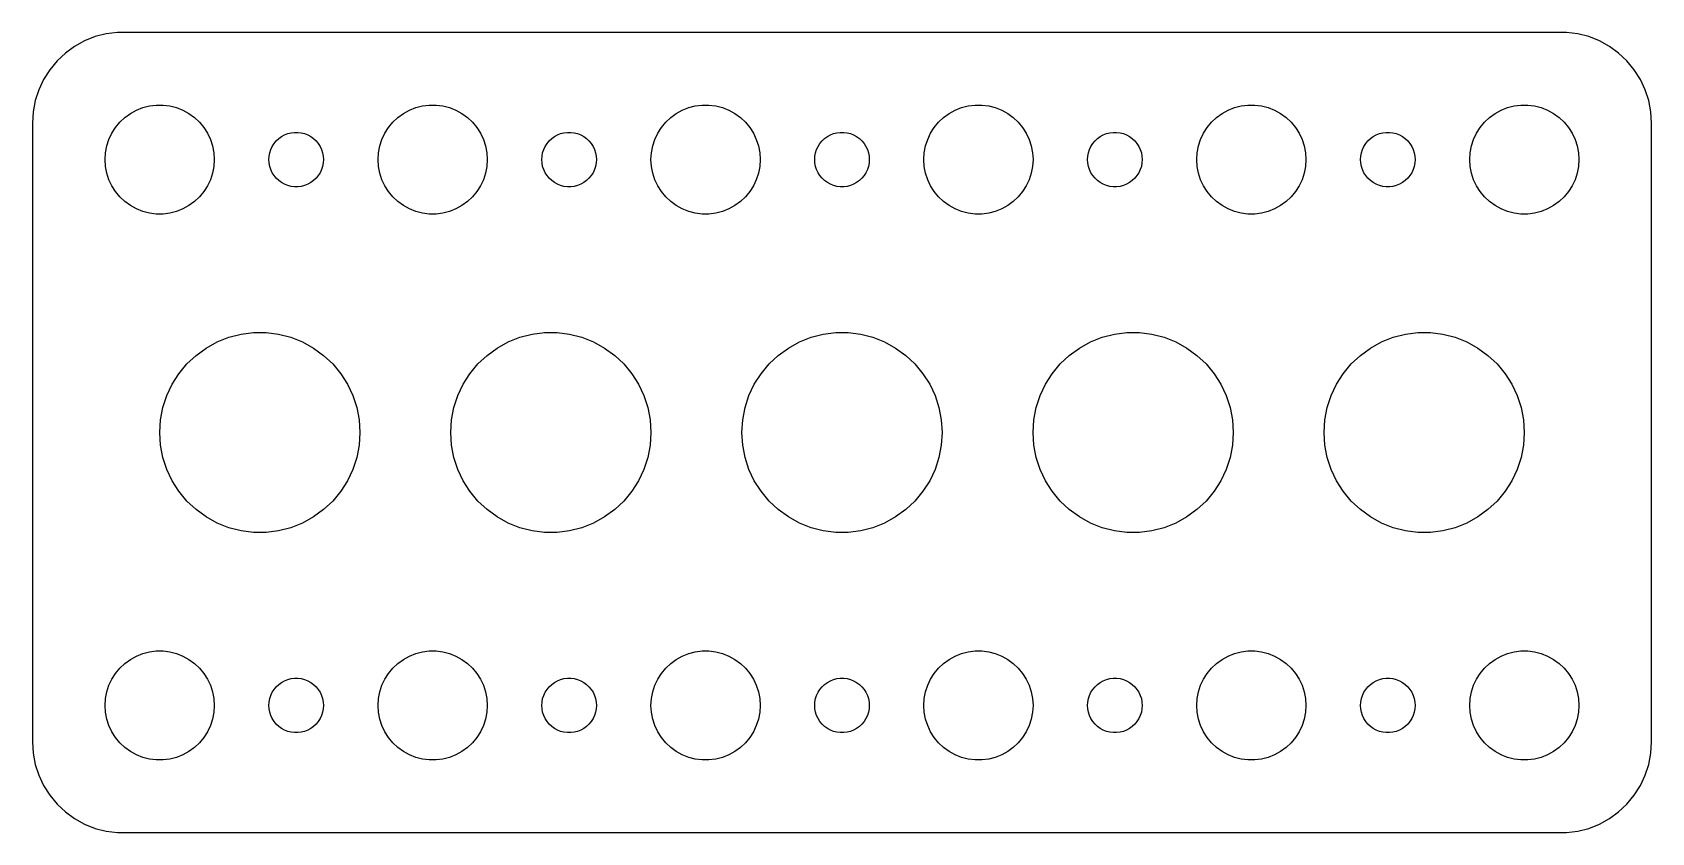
# Model space of a CAD drawing. Header units: metres. Extents: x -44.5 to 44.5, y -22 to 22.
import ezdxf

# ---------------------------------------------------------------- set-up
doc = ezdxf.new("R2010")
doc.units = ezdxf.units.M

msp = doc.modelspace()

# ---------------------------------------------------------------- linework, layer by layer
for p, q in [((-41.6289, 21.5241), (-42.1791, 21.2216)), ((-41.0451, 21.7553), (-41.6289, 21.5241)), ((-40.4369, 21.9114), (-41.0451, 21.7553)), ((-39.8139, 21.9901), (-40.4369, 21.9114)), ((39.8139, 21.9901), (-39.8139, 21.9901)), ((40.4369, 21.9114), (39.8139, 21.9901)), ((41.0451, 21.7553), (40.4369, 21.9114)), ((41.6289, 21.5241), (41.0451, 21.7553)), ((42.1791, 21.2216), (41.6289, 21.5241)), ((-42.6871, 20.8526), (-43.1448, 20.4227)), ((-42.1791, 21.2216), (-42.6871, 20.8526)), ((42.6871, 20.8526), (42.1791, 21.2216)), ((43.1448, 20.4227), (42.6871, 20.8526)), ((-43.5451, 19.9389), (-43.8815, 19.4088)), ((-43.1448, 20.4227), (-43.5451, 19.9389)), ((43.5451, 19.9389), (43.1448, 20.4227)), ((43.8815, 19.4088), (43.5451, 19.9389)), ((-44.1489, 18.8406), (-44.3429, 18.2434)), ((-43.8815, 19.4088), (-44.1489, 18.8406)), ((44.1489, 18.8406), (43.8815, 19.4088)), ((44.3429, 18.2434), (44.1489, 18.8406)), ((-44.3429, 18.2434), (-44.4606, 17.6267)), ((-38.7773, 17.7145), (-38.427, 17.8532)), ((-38.427, 17.8532), (-38.0621, 17.9469)), ((-38.0621, 17.9469), (-37.6884, 17.9941)), ((-37.6884, 17.9941), (-37.3116, 17.9941)), ((-37.3116, 17.9941), (-36.9379, 17.9469)), ((-36.9379, 17.9469), (-36.5729, 17.8532)), ((-36.5729, 17.8532), (-36.2227, 17.7145)), ((-23.7773, 17.7145), (-23.427, 17.8532)), ((-23.427, 17.8532), (-23.0621, 17.9469)), ((-23.0621, 17.9469), (-22.6884, 17.9941)), ((-22.6884, 17.9941), (-22.3116, 17.9941)), ((-22.3116, 17.9941), (-21.9379, 17.9469)), ((-21.9379, 17.9469), (-21.5729, 17.8532)), ((-21.5729, 17.8532), (-21.2227, 17.7145)), ((-8.77733, 17.7145), (-8.42705, 17.8532)), ((-8.42705, 17.8532), (-8.06213, 17.9469)), ((-8.06213, 17.9469), (-7.68837, 17.9941)), ((-7.68837, 17.9941), (-7.31161, 17.9941)), ((-7.31161, 17.9941), (-6.93785, 17.9469)), ((-6.93785, 17.9469), (-6.57294, 17.8532)), ((-6.57294, 17.8532), (-6.22266, 17.7145)), ((6.22266, 17.7145), (6.57294, 17.8532)), ((6.57294, 17.8532), (6.93785, 17.9469)), ((6.93785, 17.9469), (7.31161, 17.9941)), ((7.31161, 17.9941), (7.68837, 17.9941)), ((7.68837, 17.9941), (8.06213, 17.9469)), ((8.06213, 17.9469), (8.42705, 17.8532)), ((8.42705, 17.8532), (8.77733, 17.7145)), ((21.2227, 17.7145), (21.5729, 17.8532)), ((21.5729, 17.8532), (21.9379, 17.9469)), ((21.9379, 17.9469), (22.3116, 17.9941)), ((22.3116, 17.9941), (22.6884, 17.9941)), ((22.6884, 17.9941), (23.0621, 17.9469)), ((23.0621, 17.9469), (23.427, 17.8532)), ((23.427, 17.8532), (23.7773, 17.7145)), ((36.2227, 17.7145), (36.5729, 17.8532)), ((36.5729, 17.8532), (36.9379, 17.9469)), ((36.9379, 17.9469), (37.3116, 17.9941)), ((37.3116, 17.9941), (37.6884, 17.9941)), ((37.6884, 17.9941), (38.0621, 17.9469)), ((38.0621, 17.9469), (38.427, 17.8532)), ((38.427, 17.8532), (38.7773, 17.7145)), ((44.4606, 17.6267), (44.3429, 18.2434)), ((-44.4606, 17.6267), (-44.5, 17)), ((-44.5, 17), (-44.5, -17)), ((-39.927, 16.7634), (-39.6869, 17.0536)), ((-39.6869, 17.0536), (-39.4123, 17.3115)), ((-39.4123, 17.3115), (-39.1075, 17.533)), ((-39.1075, 17.533), (-38.7773, 17.7145)), ((-36.2227, 17.7145), (-35.8925, 17.533)), ((-35.8925, 17.533), (-35.5877, 17.3115)), ((-35.5877, 17.3115), (-35.3131, 17.0536)), ((-35.3131, 17.0536), (-35.0729, 16.7634)), ((-24.927, 16.7634), (-24.6869, 17.0536)), ((-24.6869, 17.0536), (-24.4123, 17.3115)), ((-24.4123, 17.3115), (-24.1075, 17.533)), ((-24.1075, 17.533), (-23.7773, 17.7145)), ((-21.2227, 17.7145), (-20.8925, 17.533)), ((-20.8925, 17.533), (-20.5877, 17.3115)), ((-20.5877, 17.3115), (-20.3131, 17.0536)), ((-20.3131, 17.0536), (-20.0729, 16.7634)), ((-9.92705, 16.7634), (-9.6869, 17.0536)), ((-9.6869, 17.0536), (-9.41226, 17.3115)), ((-9.41226, 17.3115), (-9.10747, 17.533)), ((-9.10747, 17.533), (-8.77733, 17.7145)), ((-6.22266, 17.7145), (-5.89252, 17.533)), ((-5.89252, 17.533), (-5.58772, 17.3115)), ((-5.58772, 17.3115), (-5.31308, 17.0536)), ((-5.31308, 17.0536), (-5.07294, 16.7634)), ((5.07294, 16.7634), (5.31308, 17.0536)), ((5.31308, 17.0536), (5.58772, 17.3115)), ((5.58772, 17.3115), (5.89252, 17.533)), ((5.89252, 17.533), (6.22266, 17.7145)), ((8.77733, 17.7145), (9.10747, 17.533)), ((9.10747, 17.533), (9.41226, 17.3115)), ((9.41226, 17.3115), (9.6869, 17.0536)), ((9.6869, 17.0536), (9.92705, 16.7634)), ((20.0729, 16.7634), (20.3131, 17.0536)), ((20.3131, 17.0536), (20.5877, 17.3115)), ((20.5877, 17.3115), (20.8925, 17.533)), ((20.8925, 17.533), (21.2227, 17.7145)), ((23.7773, 17.7145), (24.1075, 17.533)), ((24.1075, 17.533), (24.4123, 17.3115)), ((24.4123, 17.3115), (24.6869, 17.0536)), ((24.6869, 17.0536), (24.927, 16.7634)), ((35.0729, 16.7634), (35.3131, 17.0536)), ((35.3131, 17.0536), (35.5877, 17.3115)), ((35.5877, 17.3115), (35.8925, 17.533)), ((35.8925, 17.533), (36.2227, 17.7145)), ((38.7773, 17.7145), (39.1075, 17.533)), ((39.1075, 17.533), (39.4123, 17.3115)), ((39.4123, 17.3115), (39.6869, 17.0536)), ((39.6869, 17.0536), (39.927, 16.7634)), ((44.5, 17), (44.4606, 17.6267)), ((44.5, -17), (44.5, 17)), ((-40.4057, 15.7461), (-40.2893, 16.1044)), ((-40.2893, 16.1044), (-40.1289, 16.4453)), ((-40.1289, 16.4453), (-39.927, 16.7634)), ((-35.0729, 16.7634), (-34.8711, 16.4453)), ((-34.8711, 16.4453), (-34.7107, 16.1044)), ((-34.7107, 16.1044), (-34.5942, 15.7461)), ((-31.2135, 15.8817), (-31.0934, 16.0268)), ((-31.0934, 16.0268), (-30.9561, 16.1558)), ((-30.9561, 16.1558), (-30.8037, 16.2665)), ((-30.8037, 16.2665), (-30.6387, 16.3572)), ((-30.6387, 16.3572), (-30.4635, 16.4266)), ((-30.4635, 16.4266), (-30.2811, 16.4734)), ((-30.2811, 16.4734), (-30.0942, 16.497)), ((-30.0942, 16.497), (-29.9058, 16.497)), ((-29.9058, 16.497), (-29.7189, 16.4734)), ((-29.7189, 16.4734), (-29.5365, 16.4266)), ((-29.5365, 16.4266), (-29.3613, 16.3572)), ((-29.3613, 16.3572), (-29.1963, 16.2665)), ((-29.1963, 16.2665), (-29.0439, 16.1558)), ((-29.0439, 16.1558), (-28.9065, 16.0268)), ((-28.9065, 16.0268), (-28.7865, 15.8817)), ((-25.4057, 15.7461), (-25.2893, 16.1044)), ((-25.2893, 16.1044), (-25.1289, 16.4453)), ((-25.1289, 16.4453), (-24.927, 16.7634)), ((-20.0729, 16.7634), (-19.8711, 16.4453)), ((-19.8711, 16.4453), (-19.7107, 16.1044)), ((-19.7107, 16.1044), (-19.5942, 15.7461)), ((-16.2135, 15.8817), (-16.0934, 16.0268)), ((-16.0934, 16.0268), (-15.9561, 16.1558)), ((-15.9561, 16.1558), (-15.8037, 16.2665)), ((-15.8037, 16.2665), (-15.6387, 16.3572)), ((-15.6387, 16.3572), (-15.4635, 16.4266)), ((-15.4635, 16.4266), (-15.2811, 16.4734)), ((-15.2811, 16.4734), (-15.0942, 16.497)), ((-15.0942, 16.497), (-14.9058, 16.497)), ((-14.9058, 16.497), (-14.7189, 16.4734)), ((-14.7189, 16.4734), (-14.5365, 16.4266)), ((-14.5365, 16.4266), (-14.3613, 16.3572)), ((-14.3613, 16.3572), (-14.1963, 16.2665)), ((-14.1963, 16.2665), (-14.0439, 16.1558)), ((-14.0439, 16.1558), (-13.9065, 16.0268)), ((-13.9065, 16.0268), (-13.7865, 15.8817)), ((-10.4057, 15.7461), (-10.2893, 16.1044)), ((-10.2893, 16.1044), (-10.1289, 16.4453)), ((-10.1289, 16.4453), (-9.92705, 16.7634)), ((-5.07294, 16.7634), (-4.87108, 16.4453)), ((-4.87108, 16.4453), (-4.71066, 16.1044)), ((-4.71066, 16.1044), (-4.59424, 15.7461)), ((-1.21352, 15.8817), (-1.09344, 16.0268)), ((-1.09344, 16.0268), (-0.956131, 16.1558)), ((-0.956131, 16.1558), (-0.803726, 16.2665)), ((-0.803726, 16.2665), (-0.638657, 16.3572)), ((-0.638657, 16.3572), (-0.463516, 16.4266)), ((-0.463516, 16.4266), (-0.281067, 16.4734)), ((-0.281067, 16.4734), (-0.094177, 16.497)), ((-0.094177, 16.497), (0.094177, 16.497)), ((0.094177, 16.497), (0.281067, 16.4734)), ((0.281067, 16.4734), (0.463516, 16.4266)), ((0.463516, 16.4266), (0.638657, 16.3572)), ((0.638657, 16.3572), (0.803726, 16.2665)), ((0.803726, 16.2665), (0.956131, 16.1558)), ((0.956131, 16.1558), (1.09344, 16.0268)), ((1.09344, 16.0268), (1.21352, 15.8817)), ((4.59424, 15.7461), (4.71066, 16.1044)), ((4.71066, 16.1044), (4.87108, 16.4453)), ((4.87108, 16.4453), (5.07294, 16.7634)), ((9.92705, 16.7634), (10.1289, 16.4453)), ((10.1289, 16.4453), (10.2893, 16.1044)), ((10.2893, 16.1044), (10.4057, 15.7461)), ((13.7865, 15.8817), (13.9065, 16.0268)), ((13.9065, 16.0268), (14.0439, 16.1558)), ((14.0439, 16.1558), (14.1963, 16.2665)), ((14.1963, 16.2665), (14.3613, 16.3572)), ((14.3613, 16.3572), (14.5365, 16.4266)), ((14.5365, 16.4266), (14.7189, 16.4734)), ((14.7189, 16.4734), (14.9058, 16.497)), ((14.9058, 16.497), (15.0942, 16.497)), ((15.0942, 16.497), (15.2811, 16.4734)), ((15.2811, 16.4734), (15.4635, 16.4266)), ((15.4635, 16.4266), (15.6387, 16.3572)), ((15.6387, 16.3572), (15.8037, 16.2665)), ((15.8037, 16.2665), (15.9561, 16.1558)), ((15.9561, 16.1558), (16.0934, 16.0268)), ((16.0934, 16.0268), (16.2135, 15.8817)), ((19.5942, 15.7461), (19.7107, 16.1044)), ((19.7107, 16.1044), (19.8711, 16.4453)), ((19.8711, 16.4453), (20.0729, 16.7634)), ((24.927, 16.7634), (25.1289, 16.4453)), ((25.1289, 16.4453), (25.2893, 16.1044)), ((25.2893, 16.1044), (25.4057, 15.7461)), ((28.7865, 15.8817), (28.9065, 16.0268)), ((28.9065, 16.0268), (29.0439, 16.1558)), ((29.0439, 16.1558), (29.1963, 16.2665)), ((29.1963, 16.2665), (29.3613, 16.3572)), ((29.3613, 16.3572), (29.5365, 16.4266)), ((29.5365, 16.4266), (29.7189, 16.4734)), ((29.7189, 16.4734), (29.9058, 16.497)), ((29.9058, 16.497), (30.0942, 16.497)), ((30.0942, 16.497), (30.2811, 16.4734)), ((30.2811, 16.4734), (30.4635, 16.4266)), ((30.4635, 16.4266), (30.6387, 16.3572)), ((30.6387, 16.3572), (30.8037, 16.2665)), ((30.8037, 16.2665), (30.9561, 16.1558)), ((30.9561, 16.1558), (31.0934, 16.0268)), ((31.0934, 16.0268), (31.2135, 15.8817)), ((34.5942, 15.7461), (34.7107, 16.1044)), ((34.7107, 16.1044), (34.8711, 16.4453)), ((34.8711, 16.4453), (35.0729, 16.7634)), ((39.927, 16.7634), (40.1289, 16.4453)), ((40.1289, 16.4453), (40.2893, 16.1044)), ((40.2893, 16.1044), (40.4057, 15.7461)), ((-40.5, 15), (-40.4763, 15.376)), ((-40.4763, 15.376), (-40.4057, 15.7461)), ((-34.5942, 15.7461), (-34.5237, 15.376)), ((-34.5237, 15.376), (-34.5, 15)), ((-31.5, 15), (-31.4882, 15.188)), ((-31.4882, 15.188), (-31.4529, 15.373)), ((-31.4529, 15.373), (-31.3947, 15.5522)), ((-31.3947, 15.5522), (-31.3145, 15.7226)), ((-31.3145, 15.7226), (-31.2135, 15.8817)), ((-28.7865, 15.8817), (-28.6855, 15.7226)), ((-28.6855, 15.7226), (-28.6053, 15.5522)), ((-28.6053, 15.5522), (-28.5471, 15.373)), ((-28.5471, 15.373), (-28.5118, 15.188)), ((-28.5118, 15.188), (-28.5, 15)), ((-25.5, 15), (-25.4763, 15.376)), ((-25.4763, 15.376), (-25.4057, 15.7461)), ((-19.5942, 15.7461), (-19.5237, 15.376)), ((-19.5237, 15.376), (-19.5, 15)), ((-16.5, 15), (-16.4882, 15.188)), ((-16.4882, 15.188), (-16.4529, 15.373)), ((-16.4529, 15.373), (-16.3947, 15.5522)), ((-16.3947, 15.5522), (-16.3145, 15.7226)), ((-16.3145, 15.7226), (-16.2135, 15.8817)), ((-13.7865, 15.8817), (-13.6855, 15.7226)), ((-13.6855, 15.7226), (-13.6053, 15.5522)), ((-13.6053, 15.5522), (-13.5471, 15.373)), ((-13.5471, 15.373), (-13.5118, 15.188)), ((-13.5118, 15.188), (-13.5, 15)), ((-10.5, 15), (-10.4763, 15.376)), ((-10.4763, 15.376), (-10.4057, 15.7461)), ((-4.59424, 15.7461), (-4.52365, 15.376)), ((-4.52365, 15.376), (-4.5, 15)), ((-1.5, 15), (-1.48816, 15.188)), ((-1.48816, 15.188), (-1.45287, 15.373)), ((-1.45287, 15.373), (-1.39465, 15.5522)), ((-1.39465, 15.5522), (-1.31445, 15.7226)), ((-1.31445, 15.7226), (-1.21352, 15.8817)), ((1.21352, 15.8817), (1.31445, 15.7226)), ((1.31445, 15.7226), (1.39465, 15.5522)), ((1.39465, 15.5522), (1.45287, 15.373)), ((1.45287, 15.373), (1.48816, 15.188)), ((1.48816, 15.188), (1.5, 15)), ((4.5, 15), (4.52365, 15.376)), ((4.52365, 15.376), (4.59424, 15.7461)), ((10.4057, 15.7461), (10.4763, 15.376)), ((10.4763, 15.376), (10.5, 15)), ((13.5, 15), (13.5118, 15.188)), ((13.5118, 15.188), (13.5471, 15.373)), ((13.5471, 15.373), (13.6053, 15.5522)), ((13.6053, 15.5522), (13.6855, 15.7226)), ((13.6855, 15.7226), (13.7865, 15.8817)), ((16.2135, 15.8817), (16.3145, 15.7226)), ((16.3145, 15.7226), (16.3947, 15.5522)), ((16.3947, 15.5522), (16.4529, 15.373)), ((16.4529, 15.373), (16.4882, 15.188)), ((16.4882, 15.188), (16.5, 15)), ((19.5, 15), (19.5237, 15.376)), ((19.5237, 15.376), (19.5942, 15.7461)), ((25.4057, 15.7461), (25.4763, 15.376)), ((25.4763, 15.376), (25.5, 15)), ((28.5, 15), (28.5118, 15.188)), ((28.5118, 15.188), (28.5471, 15.373)), ((28.5471, 15.373), (28.6053, 15.5522)), ((28.6053, 15.5522), (28.6855, 15.7226)), ((28.6855, 15.7226), (28.7865, 15.8817)), ((31.2135, 15.8817), (31.3145, 15.7226)), ((31.3145, 15.7226), (31.3947, 15.5522)), ((31.3947, 15.5522), (31.4529, 15.373)), ((31.4529, 15.373), (31.4882, 15.188)), ((31.4882, 15.188), (31.5, 15)), ((34.5, 15), (34.5237, 15.376)), ((34.5237, 15.376), (34.5942, 15.7461)), ((40.4057, 15.7461), (40.4763, 15.376)), ((40.4763, 15.376), (40.5, 15)), ((-40.4763, 14.624), (-40.5, 15)), ((-40.4057, 14.2539), (-40.4763, 14.624)), ((-40.2893, 13.8956), (-40.4057, 14.2539)), ((-34.5942, 14.2539), (-34.7107, 13.8956)), ((-34.5237, 14.624), (-34.5942, 14.2539)), ((-34.5, 15), (-34.5237, 14.624)), ((-31.4882, 14.812), (-31.5, 15)), ((-31.4529, 14.627), (-31.4882, 14.812)), ((-31.3947, 14.4478), (-31.4529, 14.627)), ((-31.3145, 14.2774), (-31.3947, 14.4478)), ((-31.2135, 14.1183), (-31.3145, 14.2774)), ((-28.6855, 14.2774), (-28.7865, 14.1183)), ((-28.6053, 14.4478), (-28.6855, 14.2774)), ((-28.5471, 14.627), (-28.6053, 14.4478)), ((-28.5118, 14.812), (-28.5471, 14.627)), ((-28.5, 15), (-28.5118, 14.812)), ((-25.4763, 14.624), (-25.5, 15)), ((-25.4057, 14.2539), (-25.4763, 14.624)), ((-25.2893, 13.8956), (-25.4057, 14.2539)), ((-19.5942, 14.2539), (-19.7107, 13.8956)), ((-19.5237, 14.624), (-19.5942, 14.2539)), ((-19.5, 15), (-19.5237, 14.624)), ((-16.4882, 14.812), (-16.5, 15)), ((-16.4529, 14.627), (-16.4882, 14.812)), ((-16.3947, 14.4478), (-16.4529, 14.627)), ((-16.3145, 14.2774), (-16.3947, 14.4478)), ((-16.2135, 14.1183), (-16.3145, 14.2774)), ((-13.6855, 14.2774), (-13.7865, 14.1183)), ((-13.6053, 14.4478), (-13.6855, 14.2774)), ((-13.5471, 14.627), (-13.6053, 14.4478)), ((-13.5118, 14.812), (-13.5471, 14.627)), ((-13.5, 15), (-13.5118, 14.812)), ((-10.4763, 14.624), (-10.5, 15)), ((-10.4057, 14.2539), (-10.4763, 14.624)), ((-10.2893, 13.8956), (-10.4057, 14.2539)), ((-4.59424, 14.2539), (-4.71066, 13.8956)), ((-4.52365, 14.624), (-4.59424, 14.2539)), ((-4.5, 15), (-4.52365, 14.624)), ((-1.48816, 14.812), (-1.5, 15)), ((-1.45287, 14.627), (-1.48816, 14.812)), ((-1.39465, 14.4478), (-1.45287, 14.627)), ((-1.31445, 14.2774), (-1.39465, 14.4478)), ((-1.21352, 14.1183), (-1.31445, 14.2774)), ((1.31445, 14.2774), (1.21352, 14.1183)), ((1.39465, 14.4478), (1.31445, 14.2774)), ((1.45287, 14.627), (1.39465, 14.4478)), ((1.48816, 14.812), (1.45287, 14.627)), ((1.5, 15), (1.48816, 14.812)), ((4.52365, 14.624), (4.5, 15)), ((4.59424, 14.2539), (4.52365, 14.624)), ((4.71066, 13.8956), (4.59424, 14.2539)), ((10.4057, 14.2539), (10.2893, 13.8956)), ((10.4763, 14.624), (10.4057, 14.2539)), ((10.5, 15), (10.4763, 14.624)), ((13.5118, 14.812), (13.5, 15)), ((13.5471, 14.627), (13.5118, 14.812)), ((13.6053, 14.4478), (13.5471, 14.627)), ((13.6855, 14.2774), (13.6053, 14.4478)), ((13.7865, 14.1183), (13.6855, 14.2774)), ((16.3145, 14.2774), (16.2135, 14.1183)), ((16.3947, 14.4478), (16.3145, 14.2774)), ((16.4529, 14.627), (16.3947, 14.4478)), ((16.4882, 14.812), (16.4529, 14.627)), ((16.5, 15), (16.4882, 14.812)), ((19.5237, 14.624), (19.5, 15)), ((19.5942, 14.2539), (19.5237, 14.624)), ((19.7107, 13.8956), (19.5942, 14.2539)), ((25.4057, 14.2539), (25.2893, 13.8956)), ((25.4763, 14.624), (25.4057, 14.2539)), ((25.5, 15), (25.4763, 14.624)), ((28.5118, 14.812), (28.5, 15)), ((28.5471, 14.627), (28.5118, 14.812)), ((28.6053, 14.4478), (28.5471, 14.627)), ((28.6855, 14.2774), (28.6053, 14.4478)), ((28.7865, 14.1183), (28.6855, 14.2774)), ((31.3145, 14.2774), (31.2135, 14.1183)), ((31.3947, 14.4478), (31.3145, 14.2774)), ((31.4529, 14.627), (31.3947, 14.4478)), ((31.4882, 14.812), (31.4529, 14.627)), ((31.5, 15), (31.4882, 14.812)), ((34.5237, 14.624), (34.5, 15)), ((34.5942, 14.2539), (34.5237, 14.624)), ((34.7107, 13.8956), (34.5942, 14.2539)), ((40.4057, 14.2539), (40.2893, 13.8956)), ((40.4763, 14.624), (40.4057, 14.2539)), ((40.5, 15), (40.4763, 14.624)), ((-40.1289, 13.5547), (-40.2893, 13.8956)), ((-39.927, 13.2366), (-40.1289, 13.5547)), ((-34.8711, 13.5547), (-35.0729, 13.2366)), ((-34.7107, 13.8956), (-34.8711, 13.5547)), ((-31.0934, 13.9732), (-31.2135, 14.1183)), ((-30.9561, 13.8442), (-31.0934, 13.9732)), ((-30.8037, 13.7335), (-30.9561, 13.8442)), ((-30.6387, 13.6427), (-30.8037, 13.7335)), ((-30.4635, 13.5734), (-30.6387, 13.6427)), ((-30.2811, 13.5266), (-30.4635, 13.5734)), ((-30.0942, 13.5029), (-30.2811, 13.5266)), ((-29.9058, 13.5029), (-30.0942, 13.5029)), ((-29.7189, 13.5266), (-29.9058, 13.5029)), ((-29.5365, 13.5734), (-29.7189, 13.5266)), ((-29.3613, 13.6427), (-29.5365, 13.5734)), ((-29.1963, 13.7335), (-29.3613, 13.6427)), ((-29.0439, 13.8442), (-29.1963, 13.7335)), ((-28.9065, 13.9732), (-29.0439, 13.8442)), ((-28.7865, 14.1183), (-28.9065, 13.9732)), ((-25.1289, 13.5547), (-25.2893, 13.8956)), ((-24.927, 13.2366), (-25.1289, 13.5547)), ((-19.8711, 13.5547), (-20.0729, 13.2366)), ((-19.7107, 13.8956), (-19.8711, 13.5547)), ((-16.0934, 13.9732), (-16.2135, 14.1183)), ((-15.9561, 13.8442), (-16.0934, 13.9732)), ((-15.8037, 13.7335), (-15.9561, 13.8442)), ((-15.6387, 13.6427), (-15.8037, 13.7335)), ((-15.4635, 13.5734), (-15.6387, 13.6427)), ((-15.2811, 13.5266), (-15.4635, 13.5734)), ((-15.0942, 13.5029), (-15.2811, 13.5266)), ((-14.9058, 13.5029), (-15.0942, 13.5029)), ((-14.7189, 13.5266), (-14.9058, 13.5029)), ((-14.5365, 13.5734), (-14.7189, 13.5266)), ((-14.3613, 13.6427), (-14.5365, 13.5734)), ((-14.1963, 13.7335), (-14.3613, 13.6427)), ((-14.0439, 13.8442), (-14.1963, 13.7335)), ((-13.9065, 13.9732), (-14.0439, 13.8442)), ((-13.7865, 14.1183), (-13.9065, 13.9732)), ((-10.1289, 13.5547), (-10.2893, 13.8956)), ((-9.92705, 13.2366), (-10.1289, 13.5547)), ((-4.87108, 13.5547), (-5.07294, 13.2366)), ((-4.71066, 13.8956), (-4.87108, 13.5547)), ((-1.09344, 13.9732), (-1.21352, 14.1183)), ((-0.956131, 13.8442), (-1.09344, 13.9732)), ((-0.803726, 13.7335), (-0.956131, 13.8442)), ((-0.638657, 13.6427), (-0.803726, 13.7335)), ((-0.463516, 13.5734), (-0.638657, 13.6427)), ((-0.281067, 13.5266), (-0.463516, 13.5734)), ((-0.094177, 13.5029), (-0.281067, 13.5266)), ((0.094177, 13.5029), (-0.094177, 13.5029)), ((0.281067, 13.5266), (0.094177, 13.5029)), ((0.463516, 13.5734), (0.281067, 13.5266)), ((0.638657, 13.6427), (0.463516, 13.5734)), ((0.803726, 13.7335), (0.638657, 13.6427)), ((0.956131, 13.8442), (0.803726, 13.7335)), ((1.09344, 13.9732), (0.956131, 13.8442)), ((1.21352, 14.1183), (1.09344, 13.9732)), ((4.87108, 13.5547), (4.71066, 13.8956)), ((5.07294, 13.2366), (4.87108, 13.5547)), ((10.1289, 13.5547), (9.92705, 13.2366)), ((10.2893, 13.8956), (10.1289, 13.5547)), ((13.9065, 13.9732), (13.7865, 14.1183)), ((14.0439, 13.8442), (13.9065, 13.9732)), ((14.1963, 13.7335), (14.0439, 13.8442)), ((14.3613, 13.6427), (14.1963, 13.7335)), ((14.5365, 13.5734), (14.3613, 13.6427)), ((14.7189, 13.5266), (14.5365, 13.5734)), ((14.9058, 13.5029), (14.7189, 13.5266)), ((15.0942, 13.5029), (14.9058, 13.5029)), ((15.2811, 13.5266), (15.0942, 13.5029)), ((15.4635, 13.5734), (15.2811, 13.5266)), ((15.6387, 13.6427), (15.4635, 13.5734)), ((15.8037, 13.7335), (15.6387, 13.6427)), ((15.9561, 13.8442), (15.8037, 13.7335)), ((16.0934, 13.9732), (15.9561, 13.8442)), ((16.2135, 14.1183), (16.0934, 13.9732)), ((19.8711, 13.5547), (19.7107, 13.8956)), ((20.0729, 13.2366), (19.8711, 13.5547)), ((25.1289, 13.5547), (24.927, 13.2366)), ((25.2893, 13.8956), (25.1289, 13.5547)), ((28.9065, 13.9732), (28.7865, 14.1183)), ((29.0439, 13.8442), (28.9065, 13.9732)), ((29.1963, 13.7335), (29.0439, 13.8442)), ((29.3613, 13.6427), (29.1963, 13.7335)), ((29.5365, 13.5734), (29.3613, 13.6427)), ((29.7189, 13.5266), (29.5365, 13.5734)), ((29.9058, 13.5029), (29.7189, 13.5266)), ((30.0942, 13.5029), (29.9058, 13.5029)), ((30.2811, 13.5266), (30.0942, 13.5029)), ((30.4635, 13.5734), (30.2811, 13.5266)), ((30.6387, 13.6427), (30.4635, 13.5734)), ((30.8037, 13.7335), (30.6387, 13.6427)), ((30.9561, 13.8442), (30.8037, 13.7335)), ((31.0934, 13.9732), (30.9561, 13.8442)), ((31.2135, 14.1183), (31.0934, 13.9732)), ((34.8711, 13.5547), (34.7107, 13.8956)), ((35.0729, 13.2366), (34.8711, 13.5547)), ((40.1289, 13.5547), (39.927, 13.2366)), ((40.2893, 13.8956), (40.1289, 13.5547)), ((-39.6869, 12.9464), (-39.927, 13.2366)), ((-39.4123, 12.6884), (-39.6869, 12.9464)), ((-39.1075, 12.467), (-39.4123, 12.6884)), ((-38.7773, 12.2855), (-39.1075, 12.467)), ((-35.8925, 12.467), (-36.2227, 12.2855)), ((-35.5877, 12.6884), (-35.8925, 12.467)), ((-35.3131, 12.9464), (-35.5877, 12.6884)), ((-35.0729, 13.2366), (-35.3131, 12.9464)), ((-24.6869, 12.9464), (-24.927, 13.2366)), ((-24.4123, 12.6884), (-24.6869, 12.9464)), ((-24.1075, 12.467), (-24.4123, 12.6884)), ((-23.7773, 12.2855), (-24.1075, 12.467)), ((-20.8925, 12.467), (-21.2227, 12.2855)), ((-20.5877, 12.6884), (-20.8925, 12.467)), ((-20.3131, 12.9464), (-20.5877, 12.6884)), ((-20.0729, 13.2366), (-20.3131, 12.9464)), ((-9.6869, 12.9464), (-9.92705, 13.2366)), ((-9.41226, 12.6884), (-9.6869, 12.9464)), ((-9.10747, 12.467), (-9.41226, 12.6884)), ((-8.77733, 12.2855), (-9.10747, 12.467)), ((-5.89252, 12.467), (-6.22266, 12.2855)), ((-5.58772, 12.6884), (-5.89252, 12.467)), ((-5.31308, 12.9464), (-5.58772, 12.6884)), ((-5.07294, 13.2366), (-5.31308, 12.9464)), ((5.31308, 12.9464), (5.07294, 13.2366)), ((5.58772, 12.6884), (5.31308, 12.9464)), ((5.89252, 12.467), (5.58772, 12.6884)), ((6.22266, 12.2855), (5.89252, 12.467)), ((9.10747, 12.467), (8.77733, 12.2855)), ((9.41226, 12.6884), (9.10747, 12.467)), ((9.6869, 12.9464), (9.41226, 12.6884)), ((9.92705, 13.2366), (9.6869, 12.9464)), ((20.3131, 12.9464), (20.0729, 13.2366)), ((20.5877, 12.6884), (20.3131, 12.9464)), ((20.8925, 12.467), (20.5877, 12.6884)), ((21.2227, 12.2855), (20.8925, 12.467)), ((24.1075, 12.467), (23.7773, 12.2855)), ((24.4123, 12.6884), (24.1075, 12.467)), ((24.6869, 12.9464), (24.4123, 12.6884)), ((24.927, 13.2366), (24.6869, 12.9464)), ((35.3131, 12.9464), (35.0729, 13.2366)), ((35.5877, 12.6884), (35.3131, 12.9464)), ((35.8925, 12.467), (35.5877, 12.6884)), ((36.2227, 12.2855), (35.8925, 12.467)), ((39.1075, 12.467), (38.7773, 12.2855)), ((39.4123, 12.6884), (39.1075, 12.467)), ((39.6869, 12.9464), (39.4123, 12.6884)), ((39.927, 13.2366), (39.6869, 12.9464)), ((-38.427, 12.1468), (-38.7773, 12.2855)), ((-38.0621, 12.0531), (-38.427, 12.1468)), ((-37.6884, 12.0059), (-38.0621, 12.0531)), ((-37.3116, 12.0059), (-37.6884, 12.0059)), ((-36.9379, 12.0531), (-37.3116, 12.0059)), ((-36.5729, 12.1468), (-36.9379, 12.0531)), ((-36.2227, 12.2855), (-36.5729, 12.1468)), ((-23.427, 12.1468), (-23.7773, 12.2855)), ((-23.0621, 12.0531), (-23.427, 12.1468)), ((-22.6884, 12.0059), (-23.0621, 12.0531)), ((-22.3116, 12.0059), (-22.6884, 12.0059)), ((-21.9379, 12.0531), (-22.3116, 12.0059)), ((-21.5729, 12.1468), (-21.9379, 12.0531)), ((-21.2227, 12.2855), (-21.5729, 12.1468)), ((-8.42705, 12.1468), (-8.77733, 12.2855)), ((-8.06213, 12.0531), (-8.42705, 12.1468)), ((-7.68837, 12.0059), (-8.06213, 12.0531)), ((-7.31161, 12.0059), (-7.68837, 12.0059)), ((-6.93785, 12.0531), (-7.31161, 12.0059)), ((-6.57294, 12.1468), (-6.93785, 12.0531)), ((-6.22266, 12.2855), (-6.57294, 12.1468)), ((6.57294, 12.1468), (6.22266, 12.2855)), ((6.93785, 12.0531), (6.57294, 12.1468)), ((7.31161, 12.0059), (6.93785, 12.0531)), ((7.68837, 12.0059), (7.31161, 12.0059)), ((8.06213, 12.0531), (7.68837, 12.0059)), ((8.42705, 12.1468), (8.06213, 12.0531)), ((8.77733, 12.2855), (8.42705, 12.1468)), ((21.5729, 12.1468), (21.2227, 12.2855)), ((21.9379, 12.0531), (21.5729, 12.1468)), ((22.3116, 12.0059), (21.9379, 12.0531)), ((22.6884, 12.0059), (22.3116, 12.0059)), ((23.0621, 12.0531), (22.6884, 12.0059)), ((23.427, 12.1468), (23.0621, 12.0531)), ((23.7773, 12.2855), (23.427, 12.1468)), ((36.5729, 12.1468), (36.2227, 12.2855)), ((36.9379, 12.0531), (36.5729, 12.1468)), ((37.3116, 12.0059), (36.9379, 12.0531)), ((37.6884, 12.0059), (37.3116, 12.0059)), ((38.0621, 12.0531), (37.6884, 12.0059)), ((38.427, 12.1468), (38.0621, 12.0531)), ((38.7773, 12.2855), (38.427, 12.1468)), ((-33.6996, 5.2308), (-33.0306, 5.40257)), ((-33.0306, 5.40257), (-32.3453, 5.48914)), ((-32.3453, 5.48914), (-31.6546, 5.48914)), ((-31.6546, 5.48914), (-30.9694, 5.40257)), ((-30.9694, 5.40257), (-30.3004, 5.2308)), ((-17.6996, 5.2308), (-17.0306, 5.40257)), ((-17.0306, 5.40257), (-16.3453, 5.48914)), ((-16.3453, 5.48914), (-15.6546, 5.48914)), ((-15.6546, 5.48914), (-14.9694, 5.40257)), ((-14.9694, 5.40257), (-14.3004, 5.2308)), ((-1.69958, 5.2308), (-1.03059, 5.40257)), ((-1.03059, 5.40257), (-0.345337, 5.48914)), ((-0.345337, 5.48914), (0.345337, 5.48914)), ((0.345337, 5.48914), (1.03059, 5.40257)), ((1.03059, 5.40257), (1.69958, 5.2308)), ((14.3004, 5.2308), (14.9694, 5.40257)), ((14.9694, 5.40257), (15.6546, 5.48914)), ((15.6546, 5.48914), (16.3453, 5.48914)), ((16.3453, 5.48914), (17.0306, 5.40257)), ((17.0306, 5.40257), (17.6996, 5.2308)), ((30.3004, 5.2308), (30.9694, 5.40257)), ((30.9694, 5.40257), (31.6546, 5.48914)), ((31.6546, 5.48914), (32.3453, 5.48914)), ((32.3453, 5.48914), (33.0306, 5.40257)), ((33.0306, 5.40257), (33.6996, 5.2308)), ((-35.5058, 4.23781), (-34.947, 4.6438)), ((-34.947, 4.6438), (-34.3418, 4.97655)), ((-34.3418, 4.97655), (-33.6996, 5.2308)), ((-30.3004, 5.2308), (-29.6582, 4.97655)), ((-29.6582, 4.97655), (-29.0529, 4.6438)), ((-29.0529, 4.6438), (-28.4942, 4.23781)), ((-19.5058, 4.23781), (-18.947, 4.6438)), ((-18.947, 4.6438), (-18.3418, 4.97655)), ((-18.3418, 4.97655), (-17.6996, 5.2308)), ((-14.3004, 5.2308), (-13.6582, 4.97655)), ((-13.6582, 4.97655), (-13.0529, 4.6438)), ((-13.0529, 4.6438), (-12.4942, 4.23781)), ((-3.50583, 4.23781), (-2.94704, 4.6438)), ((-2.94704, 4.6438), (-2.34178, 4.97655)), ((-2.34178, 4.97655), (-1.69958, 5.2308)), ((1.69958, 5.2308), (2.34178, 4.97655)), ((2.34178, 4.97655), (2.94704, 4.6438)), ((2.94704, 4.6438), (3.50583, 4.23781)), ((12.4942, 4.23781), (13.0529, 4.6438)), ((13.0529, 4.6438), (13.6582, 4.97655)), ((13.6582, 4.97655), (14.3004, 5.2308)), ((17.6996, 5.2308), (18.3418, 4.97655)), ((18.3418, 4.97655), (18.947, 4.6438)), ((18.947, 4.6438), (19.5058, 4.23781)), ((28.4942, 4.23781), (29.0529, 4.6438)), ((29.0529, 4.6438), (29.6582, 4.97655)), ((29.6582, 4.97655), (30.3004, 5.2308)), ((33.6996, 5.2308), (34.3418, 4.97655)), ((34.3418, 4.97655), (34.947, 4.6438)), ((34.947, 4.6438), (35.5058, 4.23781)), ((-36.4496, 3.23282), (-36.0093, 3.765)), ((-36.0093, 3.765), (-35.5058, 4.23781)), ((-28.4942, 4.23781), (-27.9907, 3.765)), ((-27.9907, 3.765), (-27.5504, 3.23282)), ((-20.4496, 3.23282), (-20.0093, 3.765)), ((-20.0093, 3.765), (-19.5058, 4.23781)), ((-12.4942, 4.23781), (-11.9907, 3.765)), ((-11.9907, 3.765), (-11.5504, 3.23282)), ((-4.44958, 3.23282), (-4.00932, 3.765)), ((-4.00932, 3.765), (-3.50583, 4.23781)), ((3.50583, 4.23781), (4.00932, 3.765)), ((4.00932, 3.765), (4.44958, 3.23282)), ((11.5504, 3.23282), (11.9907, 3.765)), ((11.9907, 3.765), (12.4942, 4.23781)), ((19.5058, 4.23781), (20.0093, 3.765)), ((20.0093, 3.765), (20.4496, 3.23282)), ((27.5504, 3.23282), (27.9907, 3.765)), ((27.9907, 3.765), (28.4942, 4.23781)), ((35.5058, 4.23781), (36.0093, 3.765)), ((36.0093, 3.765), (36.4496, 3.23282)), ((-36.8197, 2.64964), (-36.4496, 3.23282)), ((-27.5504, 3.23282), (-27.1803, 2.64964)), ((-20.8197, 2.64964), (-20.4496, 3.23282)), ((-11.5504, 3.23282), (-11.1803, 2.64964)), ((-4.81967, 2.64964), (-4.44958, 3.23282)), ((4.44958, 3.23282), (4.81967, 2.64964)), ((11.1803, 2.64964), (11.5504, 3.23282)), ((20.4496, 3.23282), (20.8197, 2.64964)), ((27.1803, 2.64964), (27.5504, 3.23282)), ((36.4496, 3.23282), (36.8197, 2.64964)), ((-37.3272, 1.36778), (-37.1138, 2.02467)), ((-37.1138, 2.02467), (-36.8197, 2.64964)), ((-27.1803, 2.64964), (-26.8862, 2.02467)), ((-26.8862, 2.02467), (-26.6728, 1.36778)), ((-21.3272, 1.36778), (-21.1138, 2.02467)), ((-21.1138, 2.02467), (-20.8197, 2.64964)), ((-11.1803, 2.64964), (-10.8862, 2.02467)), ((-10.8862, 2.02467), (-10.6728, 1.36778)), ((-5.32719, 1.36778), (-5.11377, 2.02467)), ((-5.11377, 2.02467), (-4.81967, 2.64964)), ((4.81967, 2.64964), (5.11377, 2.02467)), ((5.11377, 2.02467), (5.32719, 1.36778)), ((10.6728, 1.36778), (10.8862, 2.02467)), ((10.8862, 2.02467), (11.1803, 2.64964)), ((20.8197, 2.64964), (21.1138, 2.02467)), ((21.1138, 2.02467), (21.3272, 1.36778)), ((26.6728, 1.36778), (26.8862, 2.02467)), ((26.8862, 2.02467), (27.1803, 2.64964)), ((36.8197, 2.64964), (37.1138, 2.02467)), ((37.1138, 2.02467), (37.3272, 1.36778)), ((-37.4566, 0.689331), (-37.3272, 1.36778)), ((-26.6728, 1.36778), (-26.5434, 0.689331)), ((-21.4566, 0.689331), (-21.3272, 1.36778)), ((-10.6728, 1.36778), (-10.5434, 0.689331)), ((-5.45662, 0.689331), (-5.32719, 1.36778)), ((5.32719, 1.36778), (5.45662, 0.689331)), ((10.5434, 0.689331), (10.6728, 1.36778)), ((21.3272, 1.36778), (21.4566, 0.689331)), ((26.5434, 0.689331), (26.6728, 1.36778)), ((37.3272, 1.36778), (37.4566, 0.689331)), ((-37.5, 0), (-37.4566, 0.689331)), ((-37.4566, -0.689331), (-37.5, 0)), ((-26.5434, 0.689331), (-26.5, 0)), ((-26.5, 0), (-26.5434, -0.689331)), ((-21.5, 0), (-21.4566, 0.689331)), ((-21.4566, -0.689331), (-21.5, 0)), ((-10.5434, 0.689331), (-10.5, 0)), ((-10.5, 0), (-10.5434, -0.689331)), ((-5.5, 0), (-5.45662, 0.689331)), ((-5.45662, -0.689331), (-5.5, 0)), ((5.45662, 0.689331), (5.5, 0)), ((5.5, 0), (5.45662, -0.689331)), ((10.5, 0), (10.5434, 0.689331)), ((10.5434, -0.689331), (10.5, 0)), ((21.4566, 0.689331), (21.5, 0)), ((21.5, 0), (21.4566, -0.689331)), ((26.5, 0), (26.5434, 0.689331)), ((26.5434, -0.689331), (26.5, 0)), ((37.4566, 0.689331), (37.5, 0)), ((37.5, 0), (37.4566, -0.689331)), ((-37.3272, -1.36778), (-37.4566, -0.689331)), ((-26.5434, -0.689331), (-26.6728, -1.36778)), ((-21.3272, -1.36778), (-21.4566, -0.689331)), ((-10.5434, -0.689331), (-10.6728, -1.36778)), ((-5.32719, -1.36778), (-5.45662, -0.689331)), ((5.45662, -0.689331), (5.32719, -1.36778)), ((10.6728, -1.36778), (10.5434, -0.689331)), ((21.4566, -0.689331), (21.3272, -1.36778)), ((26.6728, -1.36778), (26.5434, -0.689331)), ((37.4566, -0.689331), (37.3272, -1.36778)), ((-37.1138, -2.02467), (-37.3272, -1.36778)), ((-26.6728, -1.36778), (-26.8862, -2.02467)), ((-21.1138, -2.02467), (-21.3272, -1.36778)), ((-10.6728, -1.36778), (-10.8862, -2.02467)), ((-5.11377, -2.02467), (-5.32719, -1.36778)), ((5.32719, -1.36778), (5.11377, -2.02467)), ((10.8862, -2.02467), (10.6728, -1.36778)), ((21.3272, -1.36778), (21.1138, -2.02467)), ((26.8862, -2.02467), (26.6728, -1.36778)), ((37.3272, -1.36778), (37.1138, -2.02467)), ((-36.8197, -2.64964), (-37.1138, -2.02467)), ((-36.4496, -3.23282), (-36.8197, -2.64964)), ((-27.1803, -2.64964), (-27.5504, -3.23282)), ((-26.8862, -2.02467), (-27.1803, -2.64964)), ((-20.8197, -2.64964), (-21.1138, -2.02467)), ((-20.4496, -3.23282), (-20.8197, -2.64964)), ((-11.1803, -2.64964), (-11.5504, -3.23282)), ((-10.8862, -2.02467), (-11.1803, -2.64964)), ((-4.81967, -2.64964), (-5.11377, -2.02467)), ((-4.44958, -3.23282), (-4.81967, -2.64964)), ((4.81967, -2.64964), (4.44958, -3.23282)), ((5.11377, -2.02467), (4.81967, -2.64964)), ((11.1803, -2.64964), (10.8862, -2.02467)), ((11.5504, -3.23282), (11.1803, -2.64964)), ((20.8197, -2.64964), (20.4496, -3.23282)), ((21.1138, -2.02467), (20.8197, -2.64964)), ((27.1803, -2.64964), (26.8862, -2.02467)), ((27.5504, -3.23282), (27.1803, -2.64964)), ((36.8197, -2.64964), (36.4496, -3.23282)), ((37.1138, -2.02467), (36.8197, -2.64964)), ((-36.0093, -3.765), (-36.4496, -3.23282)), ((-27.5504, -3.23282), (-27.9907, -3.765)), ((-20.0093, -3.765), (-20.4496, -3.23282)), ((-11.5504, -3.23282), (-11.9907, -3.765)), ((-4.00932, -3.765), (-4.44958, -3.23282)), ((4.44958, -3.23282), (4.00932, -3.765)), ((11.9907, -3.765), (11.5504, -3.23282)), ((20.4496, -3.23282), (20.0093, -3.765)), ((27.9907, -3.765), (27.5504, -3.23282)), ((36.4496, -3.23282), (36.0093, -3.765)), ((-35.5058, -4.23781), (-36.0093, -3.765)), ((-34.947, -4.6438), (-35.5058, -4.23781)), ((-28.4942, -4.23781), (-29.0529, -4.6438)), ((-27.9907, -3.765), (-28.4942, -4.23781)), ((-19.5058, -4.23781), (-20.0093, -3.765)), ((-18.947, -4.6438), (-19.5058, -4.23781)), ((-12.4942, -4.23781), (-13.0529, -4.6438)), ((-11.9907, -3.765), (-12.4942, -4.23781)), ((-3.50583, -4.23781), (-4.00932, -3.765)), ((-2.94704, -4.6438), (-3.50583, -4.23781)), ((3.50583, -4.23781), (2.94704, -4.6438)), ((4.00932, -3.765), (3.50583, -4.23781)), ((12.4942, -4.23781), (11.9907, -3.765)), ((13.0529, -4.6438), (12.4942, -4.23781)), ((19.5058, -4.23781), (18.947, -4.6438)), ((20.0093, -3.765), (19.5058, -4.23781)), ((28.4942, -4.23781), (27.9907, -3.765)), ((29.0529, -4.6438), (28.4942, -4.23781)), ((35.5058, -4.23781), (34.947, -4.6438)), ((36.0093, -3.765), (35.5058, -4.23781)), ((-34.3418, -4.97655), (-34.947, -4.6438)), ((-33.6996, -5.2308), (-34.3418, -4.97655)), ((-33.0306, -5.40257), (-33.6996, -5.2308)), ((-30.3004, -5.2308), (-30.9694, -5.40257)), ((-29.6582, -4.97655), (-30.3004, -5.2308)), ((-29.0529, -4.6438), (-29.6582, -4.97655)), ((-18.3418, -4.97655), (-18.947, -4.6438)), ((-17.6996, -5.2308), (-18.3418, -4.97655)), ((-17.0306, -5.40257), (-17.6996, -5.2308)), ((-14.3004, -5.2308), (-14.9694, -5.40257)), ((-13.6582, -4.97655), (-14.3004, -5.2308)), ((-13.0529, -4.6438), (-13.6582, -4.97655)), ((-2.34178, -4.97655), (-2.94704, -4.6438)), ((-1.69958, -5.2308), (-2.34178, -4.97655)), ((-1.03059, -5.40257), (-1.69958, -5.2308)), ((1.69958, -5.2308), (1.03059, -5.40257)), ((2.34178, -4.97655), (1.69958, -5.2308)), ((2.94704, -4.6438), (2.34178, -4.97655)), ((13.6582, -4.97655), (13.0529, -4.6438)), ((14.3004, -5.2308), (13.6582, -4.97655)), ((14.9694, -5.40257), (14.3004, -5.2308)), ((17.6996, -5.2308), (17.0306, -5.40257)), ((18.3418, -4.97655), (17.6996, -5.2308)), ((18.947, -4.6438), (18.3418, -4.97655)), ((29.6582, -4.97655), (29.0529, -4.6438)), ((30.3004, -5.2308), (29.6582, -4.97655)), ((30.9694, -5.40257), (30.3004, -5.2308)), ((33.6996, -5.2308), (33.0306, -5.40257)), ((34.3418, -4.97655), (33.6996, -5.2308)), ((34.947, -4.6438), (34.3418, -4.97655)), ((-32.3453, -5.48914), (-33.0306, -5.40257)), ((-31.6546, -5.48914), (-32.3453, -5.48914)), ((-30.9694, -5.40257), (-31.6546, -5.48914)), ((-16.3453, -5.48914), (-17.0306, -5.40257)), ((-15.6546, -5.48914), (-16.3453, -5.48914)), ((-14.9694, -5.40257), (-15.6546, -5.48914)), ((-0.345337, -5.48914), (-1.03059, -5.40257)), ((0.345337, -5.48914), (-0.345337, -5.48914)), ((1.03059, -5.40257), (0.345337, -5.48914)), ((15.6546, -5.48914), (14.9694, -5.40257)), ((16.3453, -5.48914), (15.6546, -5.48914)), ((17.0306, -5.40257), (16.3453, -5.48914)), ((31.6546, -5.48914), (30.9694, -5.40257)), ((32.3453, -5.48914), (31.6546, -5.48914)), ((33.0306, -5.40257), (32.3453, -5.48914)), ((-39.1075, -12.467), (-38.7773, -12.2855)), ((-38.7773, -12.2855), (-38.427, -12.1468)), ((-38.427, -12.1468), (-38.0621, -12.0531)), ((-38.0621, -12.0531), (-37.6884, -12.0059)), ((-37.6884, -12.0059), (-37.3116, -12.0059)), ((-37.3116, -12.0059), (-36.9379, -12.0531)), ((-36.9379, -12.0531), (-36.5729, -12.1468)), ((-36.5729, -12.1468), (-36.2227, -12.2855)), ((-36.2227, -12.2855), (-35.8925, -12.467)), ((-24.1075, -12.467), (-23.7773, -12.2855)), ((-23.7773, -12.2855), (-23.427, -12.1468)), ((-23.427, -12.1468), (-23.0621, -12.0531)), ((-23.0621, -12.0531), (-22.6884, -12.0059)), ((-22.6884, -12.0059), (-22.3116, -12.0059)), ((-22.3116, -12.0059), (-21.9379, -12.0531)), ((-21.9379, -12.0531), (-21.5729, -12.1468)), ((-21.5729, -12.1468), (-21.2227, -12.2855)), ((-21.2227, -12.2855), (-20.8925, -12.467)), ((-9.10747, -12.467), (-8.77733, -12.2855)), ((-8.77733, -12.2855), (-8.42705, -12.1468)), ((-8.42705, -12.1468), (-8.06213, -12.0531)), ((-8.06213, -12.0531), (-7.68837, -12.0059)), ((-7.68837, -12.0059), (-7.31161, -12.0059)), ((-7.31161, -12.0059), (-6.93785, -12.0531)), ((-6.93785, -12.0531), (-6.57294, -12.1468)), ((-6.57294, -12.1468), (-6.22266, -12.2855)), ((-6.22266, -12.2855), (-5.89252, -12.467)), ((5.89252, -12.467), (6.22266, -12.2855)), ((6.22266, -12.2855), (6.57294, -12.1468)), ((6.57294, -12.1468), (6.93785, -12.0531)), ((6.93785, -12.0531), (7.31161, -12.0059)), ((7.31161, -12.0059), (7.68837, -12.0059)), ((7.68837, -12.0059), (8.06213, -12.0531)), ((8.06213, -12.0531), (8.42705, -12.1468)), ((8.42705, -12.1468), (8.77733, -12.2855)), ((8.77733, -12.2855), (9.10747, -12.467)), ((20.8925, -12.467), (21.2227, -12.2855)), ((21.2227, -12.2855), (21.5729, -12.1468)), ((21.5729, -12.1468), (21.9379, -12.0531)), ((21.9379, -12.0531), (22.3116, -12.0059)), ((22.3116, -12.0059), (22.6884, -12.0059)), ((22.6884, -12.0059), (23.0621, -12.0531)), ((23.0621, -12.0531), (23.427, -12.1468)), ((23.427, -12.1468), (23.7773, -12.2855)), ((23.7773, -12.2855), (24.1075, -12.467)), ((35.8925, -12.467), (36.2227, -12.2855)), ((36.2227, -12.2855), (36.5729, -12.1468)), ((36.5729, -12.1468), (36.9379, -12.0531)), ((36.9379, -12.0531), (37.3116, -12.0059)), ((37.3116, -12.0059), (37.6884, -12.0059)), ((37.6884, -12.0059), (38.0621, -12.0531)), ((38.0621, -12.0531), (38.427, -12.1468)), ((38.427, -12.1468), (38.7773, -12.2855)), ((38.7773, -12.2855), (39.1075, -12.467)), ((-40.1289, -13.5547), (-39.927, -13.2366)), ((-39.927, -13.2366), (-39.6869, -12.9464)), ((-39.6869, -12.9464), (-39.4123, -12.6884)), ((-39.4123, -12.6884), (-39.1075, -12.467)), ((-35.8925, -12.467), (-35.5877, -12.6884)), ((-35.5877, -12.6884), (-35.3131, -12.9464)), ((-35.3131, -12.9464), (-35.0729, -13.2366)), ((-35.0729, -13.2366), (-34.8711, -13.5547)), ((-25.1289, -13.5547), (-24.927, -13.2366)), ((-24.927, -13.2366), (-24.6869, -12.9464)), ((-24.6869, -12.9464), (-24.4123, -12.6884)), ((-24.4123, -12.6884), (-24.1075, -12.467)), ((-20.8925, -12.467), (-20.5877, -12.6884)), ((-20.5877, -12.6884), (-20.3131, -12.9464)), ((-20.3131, -12.9464), (-20.0729, -13.2366)), ((-20.0729, -13.2366), (-19.8711, -13.5547)), ((-10.1289, -13.5547), (-9.92705, -13.2366)), ((-9.92705, -13.2366), (-9.6869, -12.9464)), ((-9.6869, -12.9464), (-9.41226, -12.6884)), ((-9.41226, -12.6884), (-9.10747, -12.467)), ((-5.89252, -12.467), (-5.58772, -12.6884)), ((-5.58772, -12.6884), (-5.31308, -12.9464)), ((-5.31308, -12.9464), (-5.07294, -13.2366)), ((-5.07294, -13.2366), (-4.87108, -13.5547)), ((4.87108, -13.5547), (5.07294, -13.2366)), ((5.07294, -13.2366), (5.31308, -12.9464)), ((5.31308, -12.9464), (5.58772, -12.6884)), ((5.58772, -12.6884), (5.89252, -12.467)), ((9.10747, -12.467), (9.41226, -12.6884)), ((9.41226, -12.6884), (9.6869, -12.9464)), ((9.6869, -12.9464), (9.92705, -13.2366)), ((9.92705, -13.2366), (10.1289, -13.5547)), ((19.8711, -13.5547), (20.0729, -13.2366)), ((20.0729, -13.2366), (20.3131, -12.9464)), ((20.3131, -12.9464), (20.5877, -12.6884)), ((20.5877, -12.6884), (20.8925, -12.467)), ((24.1075, -12.467), (24.4123, -12.6884)), ((24.4123, -12.6884), (24.6869, -12.9464)), ((24.6869, -12.9464), (24.927, -13.2366)), ((24.927, -13.2366), (25.1289, -13.5547)), ((34.8711, -13.5547), (35.0729, -13.2366)), ((35.0729, -13.2366), (35.3131, -12.9464)), ((35.3131, -12.9464), (35.5877, -12.6884)), ((35.5877, -12.6884), (35.8925, -12.467)), ((39.1075, -12.467), (39.4123, -12.6884)), ((39.4123, -12.6884), (39.6869, -12.9464)), ((39.6869, -12.9464), (39.927, -13.2366)), ((39.927, -13.2366), (40.1289, -13.5547)), ((-40.4057, -14.2539), (-40.2893, -13.8956)), ((-40.2893, -13.8956), (-40.1289, -13.5547)), ((-34.8711, -13.5547), (-34.7107, -13.8956)), ((-34.7107, -13.8956), (-34.5942, -14.2539)), ((-31.3145, -14.2774), (-31.2135, -14.1183)), ((-31.2135, -14.1183), (-31.0934, -13.9732)), ((-31.0934, -13.9732), (-30.9561, -13.8442)), ((-30.9561, -13.8442), (-30.8037, -13.7335)), ((-30.8037, -13.7335), (-30.6387, -13.6427)), ((-30.6387, -13.6427), (-30.4635, -13.5734)), ((-30.4635, -13.5734), (-30.2811, -13.5266)), ((-30.2811, -13.5266), (-30.0942, -13.5029)), ((-30.0942, -13.5029), (-29.9058, -13.5029)), ((-29.9058, -13.5029), (-29.7189, -13.5266)), ((-29.7189, -13.5266), (-29.5365, -13.5734)), ((-29.5365, -13.5734), (-29.3613, -13.6427)), ((-29.3613, -13.6427), (-29.1963, -13.7335)), ((-29.1963, -13.7335), (-29.0439, -13.8442)), ((-29.0439, -13.8442), (-28.9065, -13.9732)), ((-28.9065, -13.9732), (-28.7865, -14.1183)), ((-28.7865, -14.1183), (-28.6855, -14.2774)), ((-25.4057, -14.2539), (-25.2893, -13.8956)), ((-25.2893, -13.8956), (-25.1289, -13.5547)), ((-19.8711, -13.5547), (-19.7107, -13.8956)), ((-19.7107, -13.8956), (-19.5942, -14.2539)), ((-16.3145, -14.2774), (-16.2135, -14.1183)), ((-16.2135, -14.1183), (-16.0934, -13.9732)), ((-16.0934, -13.9732), (-15.9561, -13.8442)), ((-15.9561, -13.8442), (-15.8037, -13.7335)), ((-15.8037, -13.7335), (-15.6387, -13.6427)), ((-15.6387, -13.6427), (-15.4635, -13.5734)), ((-15.4635, -13.5734), (-15.2811, -13.5266)), ((-15.2811, -13.5266), (-15.0942, -13.5029)), ((-15.0942, -13.5029), (-14.9058, -13.5029)), ((-14.9058, -13.5029), (-14.7189, -13.5266)), ((-14.7189, -13.5266), (-14.5365, -13.5734)), ((-14.5365, -13.5734), (-14.3613, -13.6427)), ((-14.3613, -13.6427), (-14.1963, -13.7335)), ((-14.1963, -13.7335), (-14.0439, -13.8442)), ((-14.0439, -13.8442), (-13.9065, -13.9732)), ((-13.9065, -13.9732), (-13.7865, -14.1183)), ((-13.7865, -14.1183), (-13.6855, -14.2774)), ((-10.4057, -14.2539), (-10.2893, -13.8956)), ((-10.2893, -13.8956), (-10.1289, -13.5547)), ((-4.87108, -13.5547), (-4.71066, -13.8956)), ((-4.71066, -13.8956), (-4.59424, -14.2539)), ((-1.31445, -14.2774), (-1.21352, -14.1183)), ((-1.21352, -14.1183), (-1.09344, -13.9732)), ((-1.09344, -13.9732), (-0.956131, -13.8442)), ((-0.956131, -13.8442), (-0.803726, -13.7335)), ((-0.803726, -13.7335), (-0.638657, -13.6427)), ((-0.638657, -13.6427), (-0.463516, -13.5734)), ((-0.463516, -13.5734), (-0.281067, -13.5266)), ((-0.281067, -13.5266), (-0.094177, -13.5029)), ((-0.094177, -13.5029), (0.094177, -13.5029)), ((0.094177, -13.5029), (0.281067, -13.5266)), ((0.281067, -13.5266), (0.463516, -13.5734)), ((0.463516, -13.5734), (0.638657, -13.6427)), ((0.638657, -13.6427), (0.803726, -13.7335)), ((0.803726, -13.7335), (0.956131, -13.8442)), ((0.956131, -13.8442), (1.09344, -13.9732)), ((1.09344, -13.9732), (1.21352, -14.1183)), ((1.21352, -14.1183), (1.31445, -14.2774)), ((4.59424, -14.2539), (4.71066, -13.8956)), ((4.71066, -13.8956), (4.87108, -13.5547)), ((10.1289, -13.5547), (10.2893, -13.8956)), ((10.2893, -13.8956), (10.4057, -14.2539)), ((13.6855, -14.2774), (13.7865, -14.1183)), ((13.7865, -14.1183), (13.9065, -13.9732)), ((13.9065, -13.9732), (14.0439, -13.8442)), ((14.0439, -13.8442), (14.1963, -13.7335)), ((14.1963, -13.7335), (14.3613, -13.6427)), ((14.3613, -13.6427), (14.5365, -13.5734)), ((14.5365, -13.5734), (14.7189, -13.5266)), ((14.7189, -13.5266), (14.9058, -13.5029)), ((14.9058, -13.5029), (15.0942, -13.5029)), ((15.0942, -13.5029), (15.2811, -13.5266)), ((15.2811, -13.5266), (15.4635, -13.5734)), ((15.4635, -13.5734), (15.6387, -13.6427)), ((15.6387, -13.6427), (15.8037, -13.7335)), ((15.8037, -13.7335), (15.9561, -13.8442)), ((15.9561, -13.8442), (16.0934, -13.9732)), ((16.0934, -13.9732), (16.2135, -14.1183)), ((16.2135, -14.1183), (16.3145, -14.2774)), ((19.5942, -14.2539), (19.7107, -13.8956)), ((19.7107, -13.8956), (19.8711, -13.5547)), ((25.1289, -13.5547), (25.2893, -13.8956)), ((25.2893, -13.8956), (25.4057, -14.2539)), ((28.6855, -14.2774), (28.7865, -14.1183)), ((28.7865, -14.1183), (28.9065, -13.9732)), ((28.9065, -13.9732), (29.0439, -13.8442)), ((29.0439, -13.8442), (29.1963, -13.7335)), ((29.1963, -13.7335), (29.3613, -13.6427)), ((29.3613, -13.6427), (29.5365, -13.5734)), ((29.5365, -13.5734), (29.7189, -13.5266)), ((29.7189, -13.5266), (29.9058, -13.5029)), ((29.9058, -13.5029), (30.0942, -13.5029)), ((30.0942, -13.5029), (30.2811, -13.5266)), ((30.2811, -13.5266), (30.4635, -13.5734)), ((30.4635, -13.5734), (30.6387, -13.6427)), ((30.6387, -13.6427), (30.8037, -13.7335)), ((30.8037, -13.7335), (30.9561, -13.8442)), ((30.9561, -13.8442), (31.0934, -13.9732)), ((31.0934, -13.9732), (31.2135, -14.1183)), ((31.2135, -14.1183), (31.3145, -14.2774)), ((34.5942, -14.2539), (34.7107, -13.8956)), ((34.7107, -13.8956), (34.8711, -13.5547)), ((40.1289, -13.5547), (40.2893, -13.8956)), ((40.2893, -13.8956), (40.4057, -14.2539)), ((-40.5, -15), (-40.4763, -14.624)), ((-40.4763, -15.376), (-40.5, -15)), ((-40.4763, -14.624), (-40.4057, -14.2539)), ((-34.5942, -14.2539), (-34.5237, -14.624)), ((-34.5237, -14.624), (-34.5, -15)), ((-34.5, -15), (-34.5237, -15.376)), ((-31.5, -15), (-31.4882, -14.812)), ((-31.4882, -15.188), (-31.5, -15)), ((-31.4882, -14.812), (-31.4529, -14.627)), ((-31.4529, -14.627), (-31.3947, -14.4478)), ((-31.3947, -14.4478), (-31.3145, -14.2774)), ((-28.6855, -14.2774), (-28.6053, -14.4478)), ((-28.6053, -14.4478), (-28.5471, -14.627)), ((-28.5471, -14.627), (-28.5118, -14.812)), ((-28.5118, -14.812), (-28.5, -15)), ((-28.5, -15), (-28.5118, -15.188)), ((-25.5, -15), (-25.4763, -14.624)), ((-25.4763, -15.376), (-25.5, -15)), ((-25.4763, -14.624), (-25.4057, -14.2539)), ((-19.5942, -14.2539), (-19.5237, -14.624)), ((-19.5237, -14.624), (-19.5, -15)), ((-19.5, -15), (-19.5237, -15.376)), ((-16.5, -15), (-16.4882, -14.812)), ((-16.4882, -15.188), (-16.5, -15)), ((-16.4882, -14.812), (-16.4529, -14.627)), ((-16.4529, -14.627), (-16.3947, -14.4478)), ((-16.3947, -14.4478), (-16.3145, -14.2774)), ((-13.6855, -14.2774), (-13.6053, -14.4478)), ((-13.6053, -14.4478), (-13.5471, -14.627)), ((-13.5471, -14.627), (-13.5118, -14.812)), ((-13.5118, -14.812), (-13.5, -15)), ((-13.5, -15), (-13.5118, -15.188)), ((-10.5, -15), (-10.4763, -14.624)), ((-10.4763, -15.376), (-10.5, -15)), ((-10.4763, -14.624), (-10.4057, -14.2539)), ((-4.59424, -14.2539), (-4.52365, -14.624)), ((-4.52365, -14.624), (-4.5, -15)), ((-4.5, -15), (-4.52365, -15.376)), ((-1.5, -15), (-1.48816, -14.812)), ((-1.48816, -15.188), (-1.5, -15)), ((-1.48816, -14.812), (-1.45287, -14.627)), ((-1.45287, -14.627), (-1.39465, -14.4478)), ((-1.39465, -14.4478), (-1.31445, -14.2774)), ((1.31445, -14.2774), (1.39465, -14.4478)), ((1.39465, -14.4478), (1.45287, -14.627)), ((1.45287, -14.627), (1.48816, -14.812)), ((1.48816, -14.812), (1.5, -15)), ((1.5, -15), (1.48816, -15.188)), ((4.5, -15), (4.52365, -14.624)), ((4.52365, -15.376), (4.5, -15)), ((4.52365, -14.624), (4.59424, -14.2539)), ((10.4057, -14.2539), (10.4763, -14.624)), ((10.4763, -14.624), (10.5, -15)), ((10.5, -15), (10.4763, -15.376)), ((13.5, -15), (13.5118, -14.812)), ((13.5118, -15.188), (13.5, -15)), ((13.5118, -14.812), (13.5471, -14.627)), ((13.5471, -14.627), (13.6053, -14.4478)), ((13.6053, -14.4478), (13.6855, -14.2774)), ((16.3145, -14.2774), (16.3947, -14.4478)), ((16.3947, -14.4478), (16.4529, -14.627)), ((16.4529, -14.627), (16.4882, -14.812)), ((16.4882, -14.812), (16.5, -15)), ((16.5, -15), (16.4882, -15.188)), ((19.5, -15), (19.5237, -14.624)), ((19.5237, -15.376), (19.5, -15)), ((19.5237, -14.624), (19.5942, -14.2539)), ((25.4057, -14.2539), (25.4763, -14.624)), ((25.4763, -14.624), (25.5, -15)), ((25.5, -15), (25.4763, -15.376)), ((28.5, -15), (28.5118, -14.812)), ((28.5118, -15.188), (28.5, -15)), ((28.5118, -14.812), (28.5471, -14.627)), ((28.5471, -14.627), (28.6053, -14.4478)), ((28.6053, -14.4478), (28.6855, -14.2774)), ((31.3145, -14.2774), (31.3947, -14.4478)), ((31.3947, -14.4478), (31.4529, -14.627)), ((31.4529, -14.627), (31.4882, -14.812)), ((31.4882, -14.812), (31.5, -15)), ((31.5, -15), (31.4882, -15.188)), ((34.5, -15), (34.5237, -14.624)), ((34.5237, -15.376), (34.5, -15)), ((34.5237, -14.624), (34.5942, -14.2539)), ((40.4057, -14.2539), (40.4763, -14.624)), ((40.4763, -14.624), (40.5, -15)), ((40.5, -15), (40.4763, -15.376)), ((-40.4057, -15.7461), (-40.4763, -15.376)), ((-40.2893, -16.1044), (-40.4057, -15.7461)), ((-34.5942, -15.7461), (-34.7107, -16.1044)), ((-34.5237, -15.376), (-34.5942, -15.7461)), ((-31.4529, -15.373), (-31.4882, -15.188)), ((-31.3947, -15.5522), (-31.4529, -15.373)), ((-31.3145, -15.7226), (-31.3947, -15.5522)), ((-31.2135, -15.8817), (-31.3145, -15.7226)), ((-31.0934, -16.0268), (-31.2135, -15.8817)), ((-28.7865, -15.8817), (-28.9065, -16.0268)), ((-28.6855, -15.7226), (-28.7865, -15.8817)), ((-28.6053, -15.5522), (-28.6855, -15.7226)), ((-28.5471, -15.373), (-28.6053, -15.5522)), ((-28.5118, -15.188), (-28.5471, -15.373)), ((-25.4057, -15.7461), (-25.4763, -15.376)), ((-25.2893, -16.1044), (-25.4057, -15.7461)), ((-19.5942, -15.7461), (-19.7107, -16.1044)), ((-19.5237, -15.376), (-19.5942, -15.7461)), ((-16.4529, -15.373), (-16.4882, -15.188)), ((-16.3947, -15.5522), (-16.4529, -15.373)), ((-16.3145, -15.7226), (-16.3947, -15.5522)), ((-16.2135, -15.8817), (-16.3145, -15.7226)), ((-16.0934, -16.0268), (-16.2135, -15.8817)), ((-13.7865, -15.8817), (-13.9065, -16.0268)), ((-13.6855, -15.7226), (-13.7865, -15.8817)), ((-13.6053, -15.5522), (-13.6855, -15.7226)), ((-13.5471, -15.373), (-13.6053, -15.5522)), ((-13.5118, -15.188), (-13.5471, -15.373)), ((-10.4057, -15.7461), (-10.4763, -15.376)), ((-10.2893, -16.1044), (-10.4057, -15.7461)), ((-4.59424, -15.7461), (-4.71066, -16.1044)), ((-4.52365, -15.376), (-4.59424, -15.7461)), ((-1.45287, -15.373), (-1.48816, -15.188)), ((-1.39465, -15.5522), (-1.45287, -15.373)), ((-1.31445, -15.7226), (-1.39465, -15.5522)), ((-1.21352, -15.8817), (-1.31445, -15.7226)), ((-1.09344, -16.0268), (-1.21352, -15.8817)), ((1.21352, -15.8817), (1.09344, -16.0268)), ((1.31445, -15.7226), (1.21352, -15.8817)), ((1.39465, -15.5522), (1.31445, -15.7226)), ((1.45287, -15.373), (1.39465, -15.5522)), ((1.48816, -15.188), (1.45287, -15.373)), ((4.59424, -15.7461), (4.52365, -15.376)), ((4.71066, -16.1044), (4.59424, -15.7461)), ((10.4057, -15.7461), (10.2893, -16.1044)), ((10.4763, -15.376), (10.4057, -15.7461)), ((13.5471, -15.373), (13.5118, -15.188)), ((13.6053, -15.5522), (13.5471, -15.373)), ((13.6855, -15.7226), (13.6053, -15.5522)), ((13.7865, -15.8817), (13.6855, -15.7226)), ((13.9065, -16.0268), (13.7865, -15.8817)), ((16.2135, -15.8817), (16.0934, -16.0268)), ((16.3145, -15.7226), (16.2135, -15.8817)), ((16.3947, -15.5522), (16.3145, -15.7226)), ((16.4529, -15.373), (16.3947, -15.5522)), ((16.4882, -15.188), (16.4529, -15.373)), ((19.5942, -15.7461), (19.5237, -15.376)), ((19.7107, -16.1044), (19.5942, -15.7461)), ((25.4057, -15.7461), (25.2893, -16.1044)), ((25.4763, -15.376), (25.4057, -15.7461)), ((28.5471, -15.373), (28.5118, -15.188)), ((28.6053, -15.5522), (28.5471, -15.373)), ((28.6855, -15.7226), (28.6053, -15.5522)), ((28.7865, -15.8817), (28.6855, -15.7226)), ((28.9065, -16.0268), (28.7865, -15.8817)), ((31.2135, -15.8817), (31.0934, -16.0268)), ((31.3145, -15.7226), (31.2135, -15.8817)), ((31.3947, -15.5522), (31.3145, -15.7226)), ((31.4529, -15.373), (31.3947, -15.5522)), ((31.4882, -15.188), (31.4529, -15.373)), ((34.5942, -15.7461), (34.5237, -15.376)), ((34.7107, -16.1044), (34.5942, -15.7461)), ((40.4057, -15.7461), (40.2893, -16.1044)), ((40.4763, -15.376), (40.4057, -15.7461)), ((-40.1289, -16.4453), (-40.2893, -16.1044)), ((-39.927, -16.7634), (-40.1289, -16.4453)), ((-39.6869, -17.0536), (-39.927, -16.7634)), ((-35.0729, -16.7634), (-35.3131, -17.0536)), ((-34.8711, -16.4453), (-35.0729, -16.7634)), ((-34.7107, -16.1044), (-34.8711, -16.4453)), ((-30.9561, -16.1558), (-31.0934, -16.0268)), ((-30.8037, -16.2665), (-30.9561, -16.1558)), ((-30.6387, -16.3572), (-30.8037, -16.2665)), ((-30.4635, -16.4266), (-30.6387, -16.3572)), ((-30.2811, -16.4734), (-30.4635, -16.4266)), ((-30.0942, -16.497), (-30.2811, -16.4734)), ((-29.9058, -16.497), (-30.0942, -16.497)), ((-29.7189, -16.4734), (-29.9058, -16.497)), ((-29.5365, -16.4266), (-29.7189, -16.4734)), ((-29.3613, -16.3572), (-29.5365, -16.4266)), ((-29.1963, -16.2665), (-29.3613, -16.3572)), ((-29.0439, -16.1558), (-29.1963, -16.2665)), ((-28.9065, -16.0268), (-29.0439, -16.1558)), ((-25.1289, -16.4453), (-25.2893, -16.1044)), ((-24.927, -16.7634), (-25.1289, -16.4453)), ((-24.6869, -17.0536), (-24.927, -16.7634)), ((-20.0729, -16.7634), (-20.3131, -17.0536)), ((-19.8711, -16.4453), (-20.0729, -16.7634)), ((-19.7107, -16.1044), (-19.8711, -16.4453)), ((-15.9561, -16.1558), (-16.0934, -16.0268)), ((-15.8037, -16.2665), (-15.9561, -16.1558)), ((-15.6387, -16.3572), (-15.8037, -16.2665)), ((-15.4635, -16.4266), (-15.6387, -16.3572)), ((-15.2811, -16.4734), (-15.4635, -16.4266)), ((-15.0942, -16.497), (-15.2811, -16.4734)), ((-14.9058, -16.497), (-15.0942, -16.497)), ((-14.7189, -16.4734), (-14.9058, -16.497)), ((-14.5365, -16.4266), (-14.7189, -16.4734)), ((-14.3613, -16.3572), (-14.5365, -16.4266)), ((-14.1963, -16.2665), (-14.3613, -16.3572)), ((-14.0439, -16.1558), (-14.1963, -16.2665)), ((-13.9065, -16.0268), (-14.0439, -16.1558)), ((-10.1289, -16.4453), (-10.2893, -16.1044)), ((-9.92705, -16.7634), (-10.1289, -16.4453)), ((-9.6869, -17.0536), (-9.92705, -16.7634)), ((-5.07294, -16.7634), (-5.31308, -17.0536)), ((-4.87108, -16.4453), (-5.07294, -16.7634)), ((-4.71066, -16.1044), (-4.87108, -16.4453)), ((-0.956131, -16.1558), (-1.09344, -16.0268)), ((-0.803726, -16.2665), (-0.956131, -16.1558)), ((-0.638657, -16.3572), (-0.803726, -16.2665)), ((-0.463516, -16.4266), (-0.638657, -16.3572)), ((-0.281067, -16.4734), (-0.463516, -16.4266)), ((-0.094177, -16.497), (-0.281067, -16.4734)), ((0.094177, -16.497), (-0.094177, -16.497)), ((0.281067, -16.4734), (0.094177, -16.497)), ((0.463516, -16.4266), (0.281067, -16.4734)), ((0.638657, -16.3572), (0.463516, -16.4266)), ((0.803726, -16.2665), (0.638657, -16.3572)), ((0.956131, -16.1558), (0.803726, -16.2665)), ((1.09344, -16.0268), (0.956131, -16.1558)), ((4.87108, -16.4453), (4.71066, -16.1044)), ((5.07294, -16.7634), (4.87108, -16.4453)), ((5.31308, -17.0536), (5.07294, -16.7634)), ((9.92705, -16.7634), (9.6869, -17.0536)), ((10.1289, -16.4453), (9.92705, -16.7634)), ((10.2893, -16.1044), (10.1289, -16.4453)), ((14.0439, -16.1558), (13.9065, -16.0268)), ((14.1963, -16.2665), (14.0439, -16.1558)), ((14.3613, -16.3572), (14.1963, -16.2665)), ((14.5365, -16.4266), (14.3613, -16.3572)), ((14.7189, -16.4734), (14.5365, -16.4266)), ((14.9058, -16.497), (14.7189, -16.4734)), ((15.0942, -16.497), (14.9058, -16.497)), ((15.2811, -16.4734), (15.0942, -16.497)), ((15.4635, -16.4266), (15.2811, -16.4734)), ((15.6387, -16.3572), (15.4635, -16.4266)), ((15.8037, -16.2665), (15.6387, -16.3572)), ((15.9561, -16.1558), (15.8037, -16.2665)), ((16.0934, -16.0268), (15.9561, -16.1558)), ((19.8711, -16.4453), (19.7107, -16.1044)), ((20.0729, -16.7634), (19.8711, -16.4453)), ((20.3131, -17.0536), (20.0729, -16.7634)), ((24.927, -16.7634), (24.6869, -17.0536)), ((25.1289, -16.4453), (24.927, -16.7634)), ((25.2893, -16.1044), (25.1289, -16.4453)), ((29.0439, -16.1558), (28.9065, -16.0268)), ((29.1963, -16.2665), (29.0439, -16.1558)), ((29.3613, -16.3572), (29.1963, -16.2665)), ((29.5365, -16.4266), (29.3613, -16.3572)), ((29.7189, -16.4734), (29.5365, -16.4266)), ((29.9058, -16.497), (29.7189, -16.4734)), ((30.0942, -16.497), (29.9058, -16.497)), ((30.2811, -16.4734), (30.0942, -16.497)), ((30.4635, -16.4266), (30.2811, -16.4734)), ((30.6387, -16.3572), (30.4635, -16.4266)), ((30.8037, -16.2665), (30.6387, -16.3572)), ((30.9561, -16.1558), (30.8037, -16.2665)), ((31.0934, -16.0268), (30.9561, -16.1558)), ((34.8711, -16.4453), (34.7107, -16.1044)), ((35.0729, -16.7634), (34.8711, -16.4453)), ((35.3131, -17.0536), (35.0729, -16.7634)), ((39.927, -16.7634), (39.6869, -17.0536)), ((40.1289, -16.4453), (39.927, -16.7634)), ((40.2893, -16.1044), (40.1289, -16.4453)), ((-44.5, -17), (-44.4606, -17.6267)), ((-44.4606, -17.6267), (-44.3429, -18.2434)), ((-39.4123, -17.3115), (-39.6869, -17.0536)), ((-39.1075, -17.533), (-39.4123, -17.3115)), ((-38.7773, -17.7145), (-39.1075, -17.533)), ((-38.427, -17.8532), (-38.7773, -17.7145)), ((-36.2227, -17.7145), (-36.5729, -17.8532)), ((-35.8925, -17.533), (-36.2227, -17.7145)), ((-35.5877, -17.3115), (-35.8925, -17.533)), ((-35.3131, -17.0536), (-35.5877, -17.3115)), ((-24.4123, -17.3115), (-24.6869, -17.0536)), ((-24.1075, -17.533), (-24.4123, -17.3115)), ((-23.7773, -17.7145), (-24.1075, -17.533)), ((-23.427, -17.8532), (-23.7773, -17.7145)), ((-21.2227, -17.7145), (-21.5729, -17.8532)), ((-20.8925, -17.533), (-21.2227, -17.7145)), ((-20.5877, -17.3115), (-20.8925, -17.533)), ((-20.3131, -17.0536), (-20.5877, -17.3115)), ((-9.41226, -17.3115), (-9.6869, -17.0536)), ((-9.10747, -17.533), (-9.41226, -17.3115)), ((-8.77733, -17.7145), (-9.10747, -17.533)), ((-8.42705, -17.8532), (-8.77733, -17.7145)), ((-6.22266, -17.7145), (-6.57294, -17.8532)), ((-5.89252, -17.533), (-6.22266, -17.7145)), ((-5.58772, -17.3115), (-5.89252, -17.533)), ((-5.31308, -17.0536), (-5.58772, -17.3115)), ((5.58772, -17.3115), (5.31308, -17.0536)), ((5.89252, -17.533), (5.58772, -17.3115)), ((6.22266, -17.7145), (5.89252, -17.533)), ((6.57294, -17.8532), (6.22266, -17.7145)), ((8.77733, -17.7145), (8.42705, -17.8532)), ((9.10747, -17.533), (8.77733, -17.7145)), ((9.41226, -17.3115), (9.10747, -17.533)), ((9.6869, -17.0536), (9.41226, -17.3115)), ((20.5877, -17.3115), (20.3131, -17.0536)), ((20.8925, -17.533), (20.5877, -17.3115)), ((21.2227, -17.7145), (20.8925, -17.533)), ((21.5729, -17.8532), (21.2227, -17.7145)), ((23.7773, -17.7145), (23.427, -17.8532)), ((24.1075, -17.533), (23.7773, -17.7145)), ((24.4123, -17.3115), (24.1075, -17.533)), ((24.6869, -17.0536), (24.4123, -17.3115)), ((35.5877, -17.3115), (35.3131, -17.0536)), ((35.8925, -17.533), (35.5877, -17.3115)), ((36.2227, -17.7145), (35.8925, -17.533)), ((36.5729, -17.8532), (36.2227, -17.7145)), ((38.7773, -17.7145), (38.427, -17.8532)), ((39.1075, -17.533), (38.7773, -17.7145)), ((39.4123, -17.3115), (39.1075, -17.533)), ((39.6869, -17.0536), (39.4123, -17.3115)), ((44.3429, -18.2434), (44.4606, -17.6267)), ((44.4606, -17.6267), (44.5, -17)), ((-44.3429, -18.2434), (-44.1489, -18.8406)), ((-38.0621, -17.9469), (-38.427, -17.8532)), ((-37.6884, -17.9941), (-38.0621, -17.9469)), ((-37.3116, -17.9941), (-37.6884, -17.9941)), ((-36.9379, -17.9469), (-37.3116, -17.9941)), ((-36.5729, -17.8532), (-36.9379, -17.9469)), ((-23.0621, -17.9469), (-23.427, -17.8532)), ((-22.6884, -17.9941), (-23.0621, -17.9469)), ((-22.3116, -17.9941), (-22.6884, -17.9941)), ((-21.9379, -17.9469), (-22.3116, -17.9941)), ((-21.5729, -17.8532), (-21.9379, -17.9469)), ((-8.06213, -17.9469), (-8.42705, -17.8532)), ((-7.68837, -17.9941), (-8.06213, -17.9469)), ((-7.31161, -17.9941), (-7.68837, -17.9941)), ((-6.93785, -17.9469), (-7.31161, -17.9941)), ((-6.57294, -17.8532), (-6.93785, -17.9469)), ((6.93785, -17.9469), (6.57294, -17.8532)), ((7.31161, -17.9941), (6.93785, -17.9469)), ((7.68837, -17.9941), (7.31161, -17.9941)), ((8.06213, -17.9469), (7.68837, -17.9941)), ((8.42705, -17.8532), (8.06213, -17.9469)), ((21.9379, -17.9469), (21.5729, -17.8532)), ((22.3116, -17.9941), (21.9379, -17.9469)), ((22.6884, -17.9941), (22.3116, -17.9941)), ((23.0621, -17.9469), (22.6884, -17.9941)), ((23.427, -17.8532), (23.0621, -17.9469)), ((36.9379, -17.9469), (36.5729, -17.8532)), ((37.3116, -17.9941), (36.9379, -17.9469)), ((37.6884, -17.9941), (37.3116, -17.9941)), ((38.0621, -17.9469), (37.6884, -17.9941)), ((38.427, -17.8532), (38.0621, -17.9469)), ((44.1489, -18.8406), (44.3429, -18.2434)), ((-44.1489, -18.8406), (-43.8815, -19.4088)), ((-43.8815, -19.4088), (-43.5451, -19.9389)), ((43.5451, -19.9389), (43.8815, -19.4088)), ((43.8815, -19.4088), (44.1489, -18.8406)), ((-43.5451, -19.9389), (-43.1448, -20.4227)), ((-43.1448, -20.4227), (-42.6871, -20.8526)), ((42.6871, -20.8526), (43.1448, -20.4227)), ((43.1448, -20.4227), (43.5451, -19.9389)), ((-42.6871, -20.8526), (-42.1791, -21.2216)), ((-42.1791, -21.2216), (-41.6289, -21.5241)), ((41.6289, -21.5241), (42.1791, -21.2216)), ((42.1791, -21.2216), (42.6871, -20.8526)), ((-41.6289, -21.5241), (-41.0451, -21.7553)), ((-41.0451, -21.7553), (-40.4369, -21.9114)), ((-40.4369, -21.9114), (-39.8139, -21.9901)), ((-39.8139, -21.9901), (39.8139, -21.9901)), ((39.8139, -21.9901), (40.4369, -21.9114)), ((40.4369, -21.9114), (41.0451, -21.7553)), ((41.0451, -21.7553), (41.6289, -21.5241))]:
    msp.add_line(p, q)

doc.saveas('drawing.dxf')
